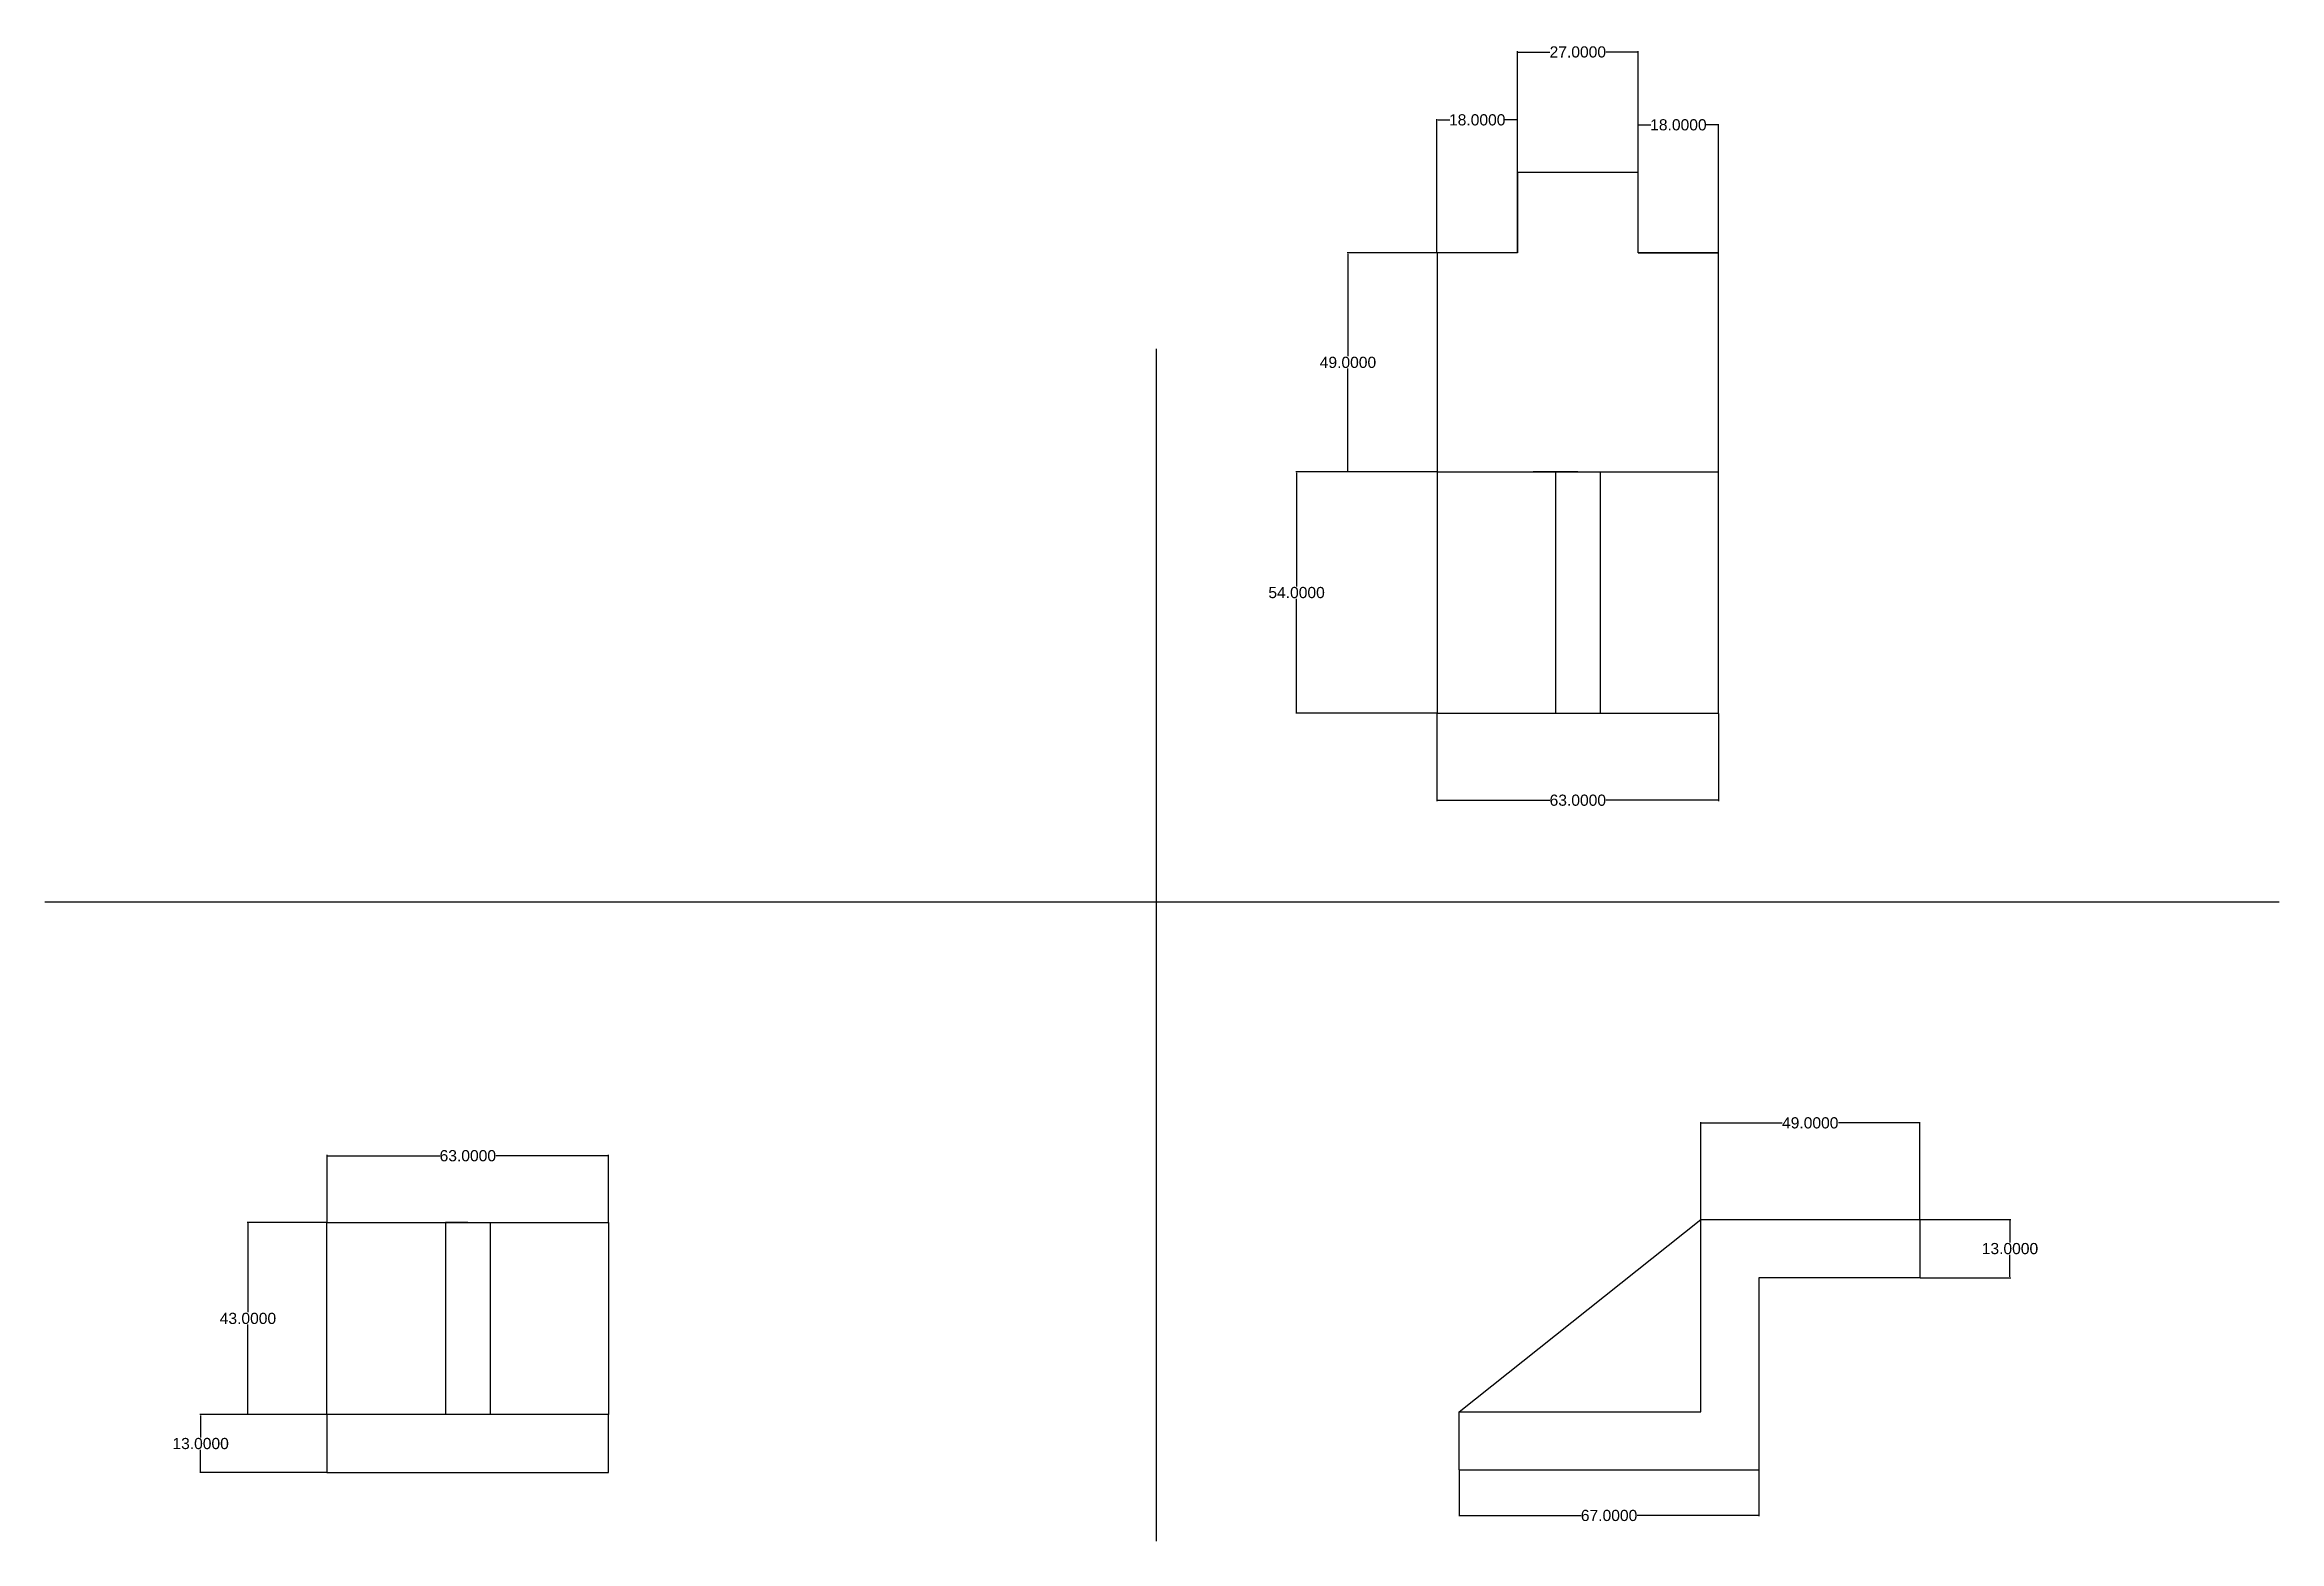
# Model space of a CAD drawing. Header units: inches. Extents: x 102 to 4063, y 13 to 1069.
# Drawn here: x 3563.2 to 4063.1, y 733.7 to 1068.6 of the extents above; entities that cross this region are included whole.
import ezdxf

# ---------------------------------------------------------------- set-up
doc = ezdxf.new("R2010")
doc.units = ezdxf.units.IN
doc.header["$MEASUREMENT"] = 0
doc.styles.get("Standard").update_dxf_attribs({"font": 'arial.ttf'})
doc.dimstyles.get("Standard").update_dxf_attribs({"dimtxt": 2.5, "dimasz": 0.18, "dimexe": 0.18, "dimexo": 0.0625, "dimgap": 0.09, "dimtad": 0, "dimtih": 1, "dimtoh": 1, "dimdec": 4, "dimzin": 0, "dimdsep": 46, "dimtxsty": 'Standard', "dimcen": 0.09, "dimadec": 0, "dimazin": 0, "dimtfac": 1, "dimtdec": 4, "dimtofl": 0, "dimtmove": 0, "dimatfit": 3, "dimfxl": 1, "dimtolj": 1, "dimtzin": 0, "dimarcsym": 0})

msp = doc.modelspace()

# ---------------------------------------------------------------- blocks, each defined once
blk = doc.blocks.new('*D20')
at = {"color": 0, "lineweight": -2, "transparency": 16777216}
for p, q in [((3626.33, 805.11), (3608.53, 805.11)), ((3608.71, 804.93), (3608.71, 784.98)), ((3608.71, 762.29), (3608.71, 782.24)), ((3626.33, 762.11), (3608.53, 762.11))]:
    blk.add_line(p, q, dxfattribs=at)
at = {"color": 0, "transparency": 16777216}
for points in [[(3608.68, 804.93), (3608.74, 804.93), (3608.71, 805.11)], [(3608.68, 762.29), (3608.74, 762.29), (3608.71, 762.11)]]:
    blk.add_solid(points, dxfattribs=at)
at = {"layer": 'Defpoints', "color": 0, "transparency": 16777216}
for p in [(3626.4, 805.11), (3608.71, 762.11), (3626.4, 762.11)]:
    blk.add_point(p, dxfattribs=at)
at = {"color": 0, "transparency": 16777216, "insert": (3608.71, 783.61), "char_height": 2.5, "attachment_point": 5}
blk.add_mtext('\\A1;43.0000', dxfattribs=at)
blk = doc.blocks.new('*D21')
at = {"color": 0, "lineweight": -2, "transparency": 16777216}
for p, q in [((3626.33, 762.11), (3597.95, 762.11)), ((3598.13, 761.93), (3598.13, 756.98)), ((3598.13, 749.29), (3598.13, 754.24)), ((3626.33, 749.11), (3597.95, 749.11))]:
    blk.add_line(p, q, dxfattribs=at)
at = {"color": 0, "transparency": 16777216}
for points in [[(3598.1, 761.93), (3598.16, 761.93), (3598.13, 762.11)], [(3598.1, 749.29), (3598.16, 749.29), (3598.13, 749.11)]]:
    blk.add_solid(points, dxfattribs=at)
at = {"layer": 'Defpoints', "color": 0, "transparency": 16777216}
for p in [(3626.4, 762.11), (3598.13, 749.11), (3626.4, 749.11)]:
    blk.add_point(p, dxfattribs=at)
at = {"color": 0, "transparency": 16777216, "insert": (3598.13, 755.61), "char_height": 2.5, "attachment_point": 5}
blk.add_mtext('\\A1;13.0000', dxfattribs=at)
blk = doc.blocks.new('*D22')
at = {"color": 0, "lineweight": -2, "transparency": 16777216}
for p, q in [((3626.4, 805.17), (3626.4, 820.19)), ((3626.58, 820.01), (3651.64, 820.01)), ((3689.22, 820.01), (3664.15, 820.01)), ((3689.4, 805.17), (3689.4, 820.19))]:
    blk.add_line(p, q, dxfattribs=at)
at = {"color": 0, "transparency": 16777216}
for points in [[(3626.58, 820.04), (3626.58, 819.98), (3626.4, 820.01)], [(3689.22, 820.04), (3689.22, 819.98), (3689.4, 820.01)]]:
    blk.add_solid(points, dxfattribs=at)
at = {"layer": 'Defpoints', "color": 0, "transparency": 16777216}
for p in [(3689.4, 820.01), (3626.4, 805.11), (3689.4, 805.11)]:
    blk.add_point(p, dxfattribs=at)
at = {"color": 0, "transparency": 16777216, "insert": (3657.9, 820.01), "char_height": 2.5, "attachment_point": 5}
blk.add_mtext('\\A1;63.0000', dxfattribs=at)
blk = doc.blocks.new('*D23')
at = {"color": 0, "lineweight": -2, "transparency": 16777216}
for p, q in [((3874.7, 1022.08), (3874.7, 1051.95)), ((3874.88, 1051.77), (3877.57, 1051.77)), ((3892.52, 1051.77), (3889.83, 1051.77)), ((3892.7, 1022.08), (3892.7, 1051.95))]:
    blk.add_line(p, q, dxfattribs=at)
at = {"color": 0, "transparency": 16777216}
for points in [[(3874.88, 1051.8), (3874.88, 1051.74), (3874.7, 1051.77)], [(3892.52, 1051.8), (3892.52, 1051.74), (3892.7, 1051.77)]]:
    blk.add_solid(points, dxfattribs=at)
at = {"layer": 'Defpoints', "color": 0, "transparency": 16777216}
for p in [(3892.7, 1051.77), (3874.7, 1022.01), (3892.7, 1022.01)]:
    blk.add_point(p, dxfattribs=at)
at = {"color": 0, "transparency": 16777216, "insert": (3883.7, 1051.77), "char_height": 2.5, "attachment_point": 5}
blk.add_mtext('\\A1;18.0000', dxfattribs=at)
blk = doc.blocks.new('*D24')
at = {"color": 0, "lineweight": -2, "transparency": 16777216}
for p, q in [((3892.7, 1040.08), (3892.7, 1067.14)), ((3892.88, 1066.96), (3899.93, 1066.96)), ((3919.52, 1066.96), (3912.47, 1066.96)), ((3919.7, 1040.08), (3919.7, 1067.14))]:
    blk.add_line(p, q, dxfattribs=at)
at = {"color": 0, "transparency": 16777216}
for points in [[(3892.88, 1066.99), (3892.88, 1066.93), (3892.7, 1066.96)], [(3919.52, 1066.99), (3919.52, 1066.93), (3919.7, 1066.96)]]:
    blk.add_solid(points, dxfattribs=at)
at = {"layer": 'Defpoints', "color": 0, "transparency": 16777216}
for p in [(3919.7, 1066.96), (3892.7, 1040.01), (3919.7, 1040.01)]:
    blk.add_point(p, dxfattribs=at)
at = {"color": 0, "transparency": 16777216, "insert": (3906.2, 1066.96), "char_height": 2.5, "attachment_point": 5}
blk.add_mtext('\\A1;27.0000', dxfattribs=at)
blk = doc.blocks.new('*D25')
at = {"color": 0, "lineweight": -2, "transparency": 16777216}
for p, q in [((3919.7, 1022.08), (3919.7, 1050.84)), ((3919.88, 1050.66), (3922.57, 1050.66)), ((3937.52, 1050.66), (3934.83, 1050.66)), ((3937.7, 1022.08), (3937.7, 1050.84))]:
    blk.add_line(p, q, dxfattribs=at)
at = {"color": 0, "transparency": 16777216}
for points in [[(3919.88, 1050.69), (3919.88, 1050.63), (3919.7, 1050.66)], [(3937.52, 1050.69), (3937.52, 1050.63), (3937.7, 1050.66)]]:
    blk.add_solid(points, dxfattribs=at)
at = {"layer": 'Defpoints', "color": 0, "transparency": 16777216}
for p in [(3937.7, 1050.66), (3919.7, 1022.01), (3937.7, 1022.01)]:
    blk.add_point(p, dxfattribs=at)
at = {"color": 0, "transparency": 16777216, "insert": (3928.7, 1050.66), "char_height": 2.5, "attachment_point": 5}
blk.add_mtext('\\A1;18.0000', dxfattribs=at)
blk = doc.blocks.new('*D26')
at = {"color": 0, "lineweight": -2, "transparency": 16777216}
for p, q in [((3874.64, 1022.01), (3854.6, 1022.01)), ((3854.78, 1021.83), (3854.78, 998.88)), ((3854.78, 973.19), (3854.78, 996.15)), ((3874.64, 973.01), (3854.6, 973.01))]:
    blk.add_line(p, q, dxfattribs=at)
at = {"color": 0, "transparency": 16777216}
for points in [[(3854.75, 1021.83), (3854.81, 1021.83), (3854.78, 1022.01)], [(3854.75, 973.19), (3854.81, 973.19), (3854.78, 973.01)]]:
    blk.add_solid(points, dxfattribs=at)
at = {"layer": 'Defpoints', "color": 0, "transparency": 16777216}
for p in [(3874.7, 1022.01), (3854.78, 973.01), (3874.7, 973.01)]:
    blk.add_point(p, dxfattribs=at)
at = {"color": 0, "transparency": 16777216, "insert": (3854.78, 997.51), "char_height": 2.5, "attachment_point": 5}
blk.add_mtext('\\A1;49.0000', dxfattribs=at)
blk = doc.blocks.new('*D27')
at = {"color": 0, "lineweight": -2, "transparency": 16777216}
for p, q in [((3874.64, 973.01), (3843.11, 973.01)), ((3843.29, 972.83), (3843.29, 947.38)), ((3843.29, 919.19), (3843.29, 944.65)), ((3874.64, 919.01), (3843.11, 919.01))]:
    blk.add_line(p, q, dxfattribs=at)
at = {"color": 0, "transparency": 16777216}
for points in [[(3843.26, 972.83), (3843.32, 972.83), (3843.29, 973.01)], [(3843.26, 919.19), (3843.32, 919.19), (3843.29, 919.01)]]:
    blk.add_solid(points, dxfattribs=at)
at = {"layer": 'Defpoints', "color": 0, "transparency": 16777216}
for p in [(3874.7, 973.01), (3843.29, 919.01), (3874.7, 919.01)]:
    blk.add_point(p, dxfattribs=at)
at = {"color": 0, "transparency": 16777216, "insert": (3843.29, 946.01), "char_height": 2.5, "attachment_point": 5}
blk.add_mtext('\\A1;54.0000', dxfattribs=at)
blk = doc.blocks.new('*D28')
at = {"color": 0, "lineweight": -2, "transparency": 16777216}
for p, q in [((3874.7, 918.95), (3874.7, 899.37)), ((3937.7, 918.95), (3937.7, 899.37)), ((3874.88, 899.55), (3899.95, 899.55)), ((3937.52, 899.55), (3912.46, 899.55))]:
    blk.add_line(p, q, dxfattribs=at)
at = {"color": 0, "transparency": 16777216}
for points in [[(3874.88, 899.58), (3874.88, 899.52), (3874.7, 899.55)], [(3937.52, 899.58), (3937.52, 899.52), (3937.7, 899.55)]]:
    blk.add_solid(points, dxfattribs=at)
at = {"layer": 'Defpoints', "color": 0, "transparency": 16777216}
for p in [(3874.7, 919.01), (3937.7, 919.01), (3937.7, 899.55)]:
    blk.add_point(p, dxfattribs=at)
at = {"color": 0, "transparency": 16777216, "insert": (3906.2, 899.55), "char_height": 2.5, "attachment_point": 5}
blk.add_mtext('\\A1;63.0000', dxfattribs=at)
blk = doc.blocks.new('*D29')
at = {"color": 0, "lineweight": -2, "transparency": 16777216}
for p, q in [((3982.76, 805.73), (4003.05, 805.73)), ((4002.87, 805.55), (4002.87, 800.6)), ((4002.87, 792.91), (4002.87, 797.87)), ((3982.76, 792.73), (4003.05, 792.73))]:
    blk.add_line(p, q, dxfattribs=at)
at = {"color": 0, "transparency": 16777216}
for points in [[(4002.84, 805.55), (4002.9, 805.55), (4002.87, 805.73)], [(4002.84, 792.91), (4002.9, 792.91), (4002.87, 792.73)]]:
    blk.add_solid(points, dxfattribs=at)
at = {"layer": 'Defpoints', "color": 0, "transparency": 16777216}
for p in [(3982.69, 805.73), (3982.69, 792.73), (4002.87, 792.73)]:
    blk.add_point(p, dxfattribs=at)
at = {"color": 0, "transparency": 16777216, "insert": (4002.87, 799.23), "char_height": 2.5, "attachment_point": 5}
blk.add_mtext('\\A1;13.0000', dxfattribs=at)
blk = doc.blocks.new('*D30')
at = {"color": 0, "lineweight": -2, "transparency": 16777216}
for p, q in [((3933.69, 805.8), (3933.69, 827.54)), ((3933.87, 827.36), (3951.9, 827.36)), ((3982.51, 827.36), (3964.49, 827.36)), ((3982.69, 805.8), (3982.69, 827.54))]:
    blk.add_line(p, q, dxfattribs=at)
at = {"color": 0, "transparency": 16777216}
for points in [[(3933.87, 827.39), (3933.87, 827.33), (3933.69, 827.36)], [(3982.51, 827.39), (3982.51, 827.33), (3982.69, 827.36)]]:
    blk.add_solid(points, dxfattribs=at)
at = {"layer": 'Defpoints', "color": 0, "transparency": 16777216}
for p in [(3982.69, 827.36), (3933.69, 805.73), (3982.69, 805.73)]:
    blk.add_point(p, dxfattribs=at)
at = {"color": 0, "transparency": 16777216, "insert": (3958.19, 827.36), "char_height": 2.5, "attachment_point": 5}
blk.add_mtext('\\A1;49.0000', dxfattribs=at)
blk = doc.blocks.new('*D32')
at = {"color": 0, "lineweight": -2, "transparency": 16777216}
for p, q in [((3879.69, 749.67), (3879.69, 739.34)), ((3946.69, 749.67), (3946.69, 739.34)), ((3879.87, 739.52), (3906.94, 739.52)), ((3946.51, 739.52), (3919.45, 739.52))]:
    blk.add_line(p, q, dxfattribs=at)
at = {"color": 0, "transparency": 16777216}
for points in [[(3879.87, 739.55), (3879.87, 739.49), (3879.69, 739.52)], [(3946.51, 739.55), (3946.51, 739.49), (3946.69, 739.52)]]:
    blk.add_solid(points, dxfattribs=at)
at = {"layer": 'Defpoints', "color": 0, "transparency": 16777216}
for p in [(3879.69, 749.73), (3946.69, 749.73), (3946.69, 739.52)]:
    blk.add_point(p, dxfattribs=at)
at = {"color": 0, "transparency": 16777216, "insert": (3913.19, 739.52), "char_height": 2.5, "attachment_point": 5}
blk.add_mtext('\\A1;67.0000', dxfattribs=at)

# ---------------------------------------------------------------- dimensions: what is measured, and where the dimension line sits
for base, p1, p2, picture, middle in [((3919.70246, 1066.95966), (3892.70246, 1040.01462), (3919.70246, 1040.01462), '*D24', (3906.20246, 1066.95966)), ((3892.70246, 1051.77386), (3874.70246, 1022.01462), (3892.70246, 1022.01462), '*D23', (3883.70246, 1051.77386)), ((3937.70246, 1050.6627), (3919.70246, 1022.01462), (3937.70246, 1022.01462), '*D25', (3928.70246, 1050.6627)), ((3937.70246, 899.54544), (3874.70246, 919.01462), (3937.70246, 919.01462), '*D28', (3906.20246, 899.54544)), ((3982.69394, 827.3616), (3933.69394, 805.73475), (3982.69394, 805.73475), '*D30', (3958.19394, 827.3616)), ((3689.39523, 820.01261), (3626.39523, 805.10833), (3689.39523, 805.10833), '*D22', (3657.89523, 820.01261)), ((3946.69394, 739.51832), (3879.69394, 749.73475), (3946.69394, 749.73475), '*D32', (3913.19394, 739.51832))]:
    dim = msp.add_linear_dim(base=base, p1=p1, p2=p2, dimstyle='Standard')
    dim.commit()
    dim.dimension.update_dxf_attribs({"geometry": picture, "text_midpoint": middle})
for base, p1, p2, picture, middle in [((3854.78282, 973.01462), (3874.70246, 1022.01462), (3874.70246, 973.01462), '*D26', (3854.78282, 997.51462)), ((3843.2929, 919.01462), (3874.70246, 973.01462), (3874.70246, 919.01462), '*D27', (3843.2929, 946.01462)), ((3608.71436, 762.10833), (3626.39523, 805.10833), (3626.39523, 762.10833), '*D20', (3608.71436, 783.60833)), ((4002.8704, 792.73475), (3982.69394, 805.73475), (3982.69394, 792.73475), '*D29', (4002.8704, 799.23475)), ((3598.13303, 749.10833), (3626.39523, 762.10833), (3626.39523, 749.10833), '*D21', (3598.13303, 755.60833))]:
    dim = msp.add_linear_dim(base=base, p1=p1, p2=p2, angle=90, dimstyle='Standard')
    dim.commit()
    dim.dimension.update_dxf_attribs({"geometry": picture, "text_midpoint": middle})

# ---------------------------------------------------------------- linework, layer by layer
for p, q in [((3919.70246, 1040.01462), (3892.70246, 1040.01462)), ((3892.70246, 1040.01462), (3892.70246, 1022.01462)), ((3919.70246, 1022.01462), (3919.70246, 1040.01462)), ((3892.70246, 1022.01462), (3874.70246, 1022.01462)), ((3874.70246, 1022.01462), (3874.70246, 973.01462)), ((3937.70246, 1022.01462), (3919.70246, 1022.01462)), ((3919.70246, 1022.01462), (3937.70246, 1022.01462)), ((3937.70246, 973.01462), (3937.70246, 1022.01462)), ((3811.87306, 1000.54504), (3811.87306, 733.74663)), ((3874.70246, 973.01462), (3937.70246, 973.01462)), ((3874.70246, 973.01462), (3874.70246, 919.01462)), ((3874.70246, 973.01462), (3884.70246, 973.01462)), ((3906.20246, 973.01462), (3896.20246, 973.01462)), ((3906.20246, 973.01462), (3901.20246, 973.01462)), ((3901.20246, 973.01462), (3901.20246, 919.01462)), ((3906.20246, 973.01462), (3916.20246, 973.01462)), ((3906.20246, 973.01462), (3911.20246, 973.01462)), ((3911.20246, 973.01462), (3911.20246, 919.01462)), ((3937.70246, 919.01462), (3937.70246, 973.01462)), ((3874.70246, 919.01462), (3937.70246, 919.01462)), ((3563.2477, 876.84283), (4063.12105, 876.84283)), ((3626.39523, 762.10833), (3626.39523, 805.10833)), ((3626.39523, 805.10833), (3689.39523, 805.10833)), ((3657.89523, 805.10833), (3652.89523, 805.10833)), ((3652.89523, 805.10833), (3652.89523, 762.10833)), ((3657.89523, 805.10833), (3662.89523, 805.10833)), ((3662.89523, 805.10833), (3662.89523, 762.10833)), ((3689.39523, 805.10833), (3689.39523, 762.10833)), ((3879.69394, 762.73475), (3933.69394, 805.73475)), ((3933.69394, 762.73475), (3933.69394, 805.73475)), ((3933.69394, 805.73475), (3982.69394, 805.73475)), ((3982.69394, 805.73475), (3982.69394, 792.73475)), ((3982.69394, 792.73475), (3946.69394, 792.73475)), ((3946.69394, 792.73475), (3946.69394, 749.73475)), ((3689.39523, 762.10833), (3626.39523, 762.10833)), ((3626.39523, 762.10833), (3626.39523, 749.10833)), ((3689.39523, 749.10833), (3689.39523, 762.10833)), ((3879.69394, 749.73475), (3879.69394, 762.73475)), ((3879.69394, 762.73475), (3933.69394, 762.73475)), ((3626.39523, 749.10833), (3689.39523, 749.10833)), ((3879.69394, 749.73475), (3946.69394, 749.73475))]:
    msp.add_line(p, q)

msp.set_redraw_order([(e.dxf.handle, doc.entitydb.next_handle()) for e in msp.query("TEXT MTEXT ATTDEF DIMENSION ARC_DIMENSION")])  # texts and dimensions are drawn at this point

doc.saveas('drawing.dxf')
